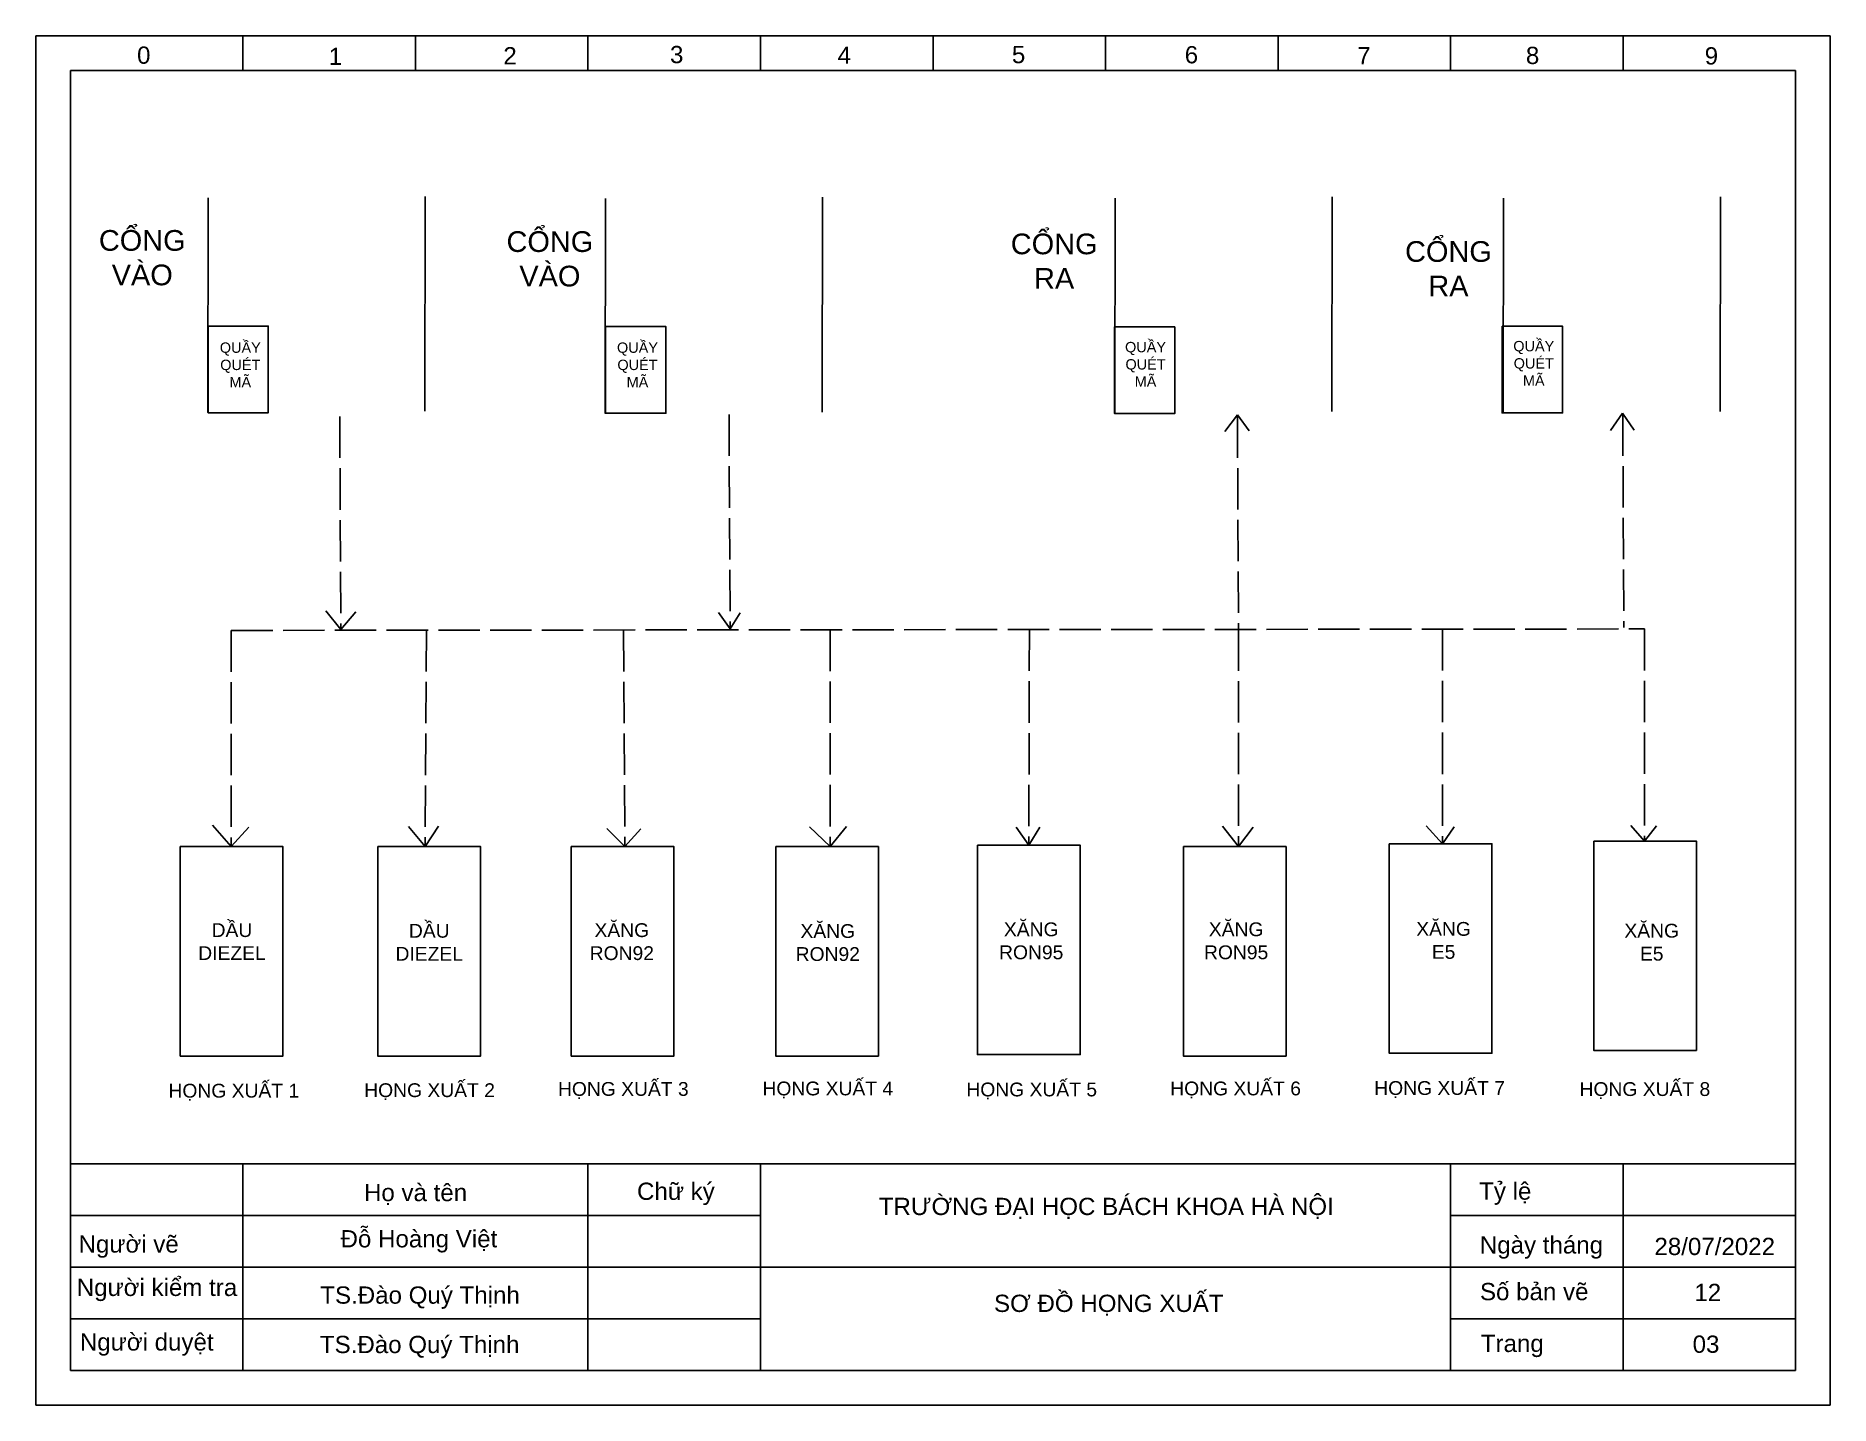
# Model space of a CAD drawing. Header units: inches. Extents: x 1923212 to 1925881, y 1073103 to 1074593.
# Drawn here: x 1923226 to 1923746, y 1073121 to 1073518 of the extents above; entities that cross this region are included whole.
import ezdxf

# ---------------------------------------------------------------- set-up
doc = ezdxf.new("R2010")
doc.units = ezdxf.units.IN
doc.header["$MEASUREMENT"] = 0
doc.linetypes.add('ACAD_ISO02W100', pattern=[15, 12, -3])
for name, color, linetype, lineweight in [('Net chu', 240, 'Continuous', 25), ('Net gach', 7, 'ACAD_ISO02W100', 25), ('Net vien', 5, 'Continuous', 25)]:
    doc.layers.add(name, color=color, linetype=linetype, lineweight=lineweight)
doc.layers.add('WIRES', color=7, linetype='Continuous')
doc.styles.get("Standard").update_dxf_attribs({"font": 'arial.ttf'})

msp = doc.modelspace()

# ---------------------------------------------------------------- texts
at = {"layer": 'Net chu', "char_height": 5, "attachment_point": 1}
for s, width, insert in [('0', 5.5431, (1923255.37, 1073515.15)), ('1', 5.5431, (1923310.91, 1073514.78)), ('2', 5.5431, (1923361.52, 1073514.97)), ('3', 5.5431, (1923409.83, 1073515.32)), ('4', 5.5431, (1923458.4, 1073515.13)), ('5', 5.5431, (1923508.91, 1073515.32)), ('6', 5.5431, (1923559, 1073515.27)), ('7', 5.5431, (1923609.01, 1073515.02)), ('8', 5.5431, (1923657.88, 1073515.07)), ('9', 5.5431, (1923709.7, 1073514.94)), ('\\pxqc;Họ và tên', 58.6836, (1923306.74, 1073185.38)), ('\\pxqc;Chữ ký', 33.3231, (1923394.87, 1073185.75)), ('\\pxqc;TRƯỜNG ĐẠI HỌC BÁCH KHOA HÀ NỘI', 142.8898, (1923464.82, 1073181.35)), ('\\pxql;Tỷ lệ', 33.3231, (1923644.34, 1073185.8)), ('\\pxql;Người vẽ', 41.5076, (1923238.41, 1073170.46)), ('\\pxqc;Đỗ Hoàng Việt', 92.8933, (1923290.61, 1073171.98)), ('\\pxql;Ngày tháng', 36.6969, (1923644.53, 1073170.19)), ('28/07/2022', 6.1952, (1923695.13, 1073169.75)), ('Người kiểm tra', 49.6065, (1923237.89, 1073157.88)), ('\\pxqc;TS.Đào Quý Thịnh', 58.5505, (1923308.11, 1073155.65)), ('\\pxql;Số bản vẽ', 33.3231, (1923644.57, 1073156.66)), ('12', 6.1952, (1923706.7, 1073156.41)), ('\\pxqc;SƠ ĐỒ HỌNG XUẤT ', 146.174, (1923463.91, 1073153.25)), ('\\pxql;Người duyệt', 41.5076, (1923238.79, 1073142.06)), ('\\pxqc;TS.Đào Quý Thịnh', 58.5505, (1923308, 1073141.32)), ('\\pxql;Trang', 33.3231, (1923644.81, 1073141.64)), ('03', 6.1952, (1923706.2, 1073141.41))]:
    msp.add_mtext_dynamic_manual_height_columns(s, width=width, gutter_width=25, heights=[0], dxfattribs=dict(at, insert=insert))
at = {"layer": 'WIRES', "color": 150, "attachment_point": 1}
for s, width, insert, char_height in [('\\pxqc;CỔNG VÀO', 28.7664, (1923242.49, 1073461.93), 6), ('\\pxqc;CỔNG VÀO', 28.7664, (1923360.63, 1073461.59), 6), ('\\pxqc;CỔNG RA', 28.7664, (1923506.78, 1073460.92), 6), ('\\pxqc;CỔNG RA', 28.7664, (1923621.05, 1073458.72), 6), ('\\pxqc;QUẦY QUÉT MÃ', 12.6233, (1923278.98, 1073429.34), 3), ('\\pxqc;QUẦY QUÉT MÃ', 12.6233, (1923394.09, 1073429.34), 3), ('\\pxqc;QUẦY QUÉT MÃ', 12.6233, (1923541.33, 1073429.5), 3), ('\\pxqc;QUẦY QUÉT MÃ', 12.6233, (1923653.85, 1073429.78), 3), ('\\pxqc;DẦU\\PDIEZEL', 12.6233, (1923276.56, 1073260.96), 4), ('\\pxqc;DẦU\\PDIEZEL', 12.6233, (1923333.74, 1073260.76), 4), ('\\pxqc;XĂNG\\PRON92', 23.2824, (1923384.22, 1073260.95), 4), ('\\pxqc;XĂNG\\PRON92', 23.2824, (1923443.91, 1073260.69), 4), ('\\pxqc;XĂNG\\PRON95', 23.2824, (1923502.87, 1073261.19), 4), ('\\pxqc;XĂNG\\PRON95', 23.2824, (1923562.26, 1073261.2), 4), ('\\pxqc;XĂNG\\PE5', 23.2824, (1923622.38, 1073261.31), 4), ('\\pxqc;XĂNG\\PE5', 23.2824, (1923682.7, 1073260.79), 4), ('\\pxqc;HỌNG XUẤT 1', 40.6054, (1923263.11, 1073214.4), 4), ('\\pxqc;HỌNG XUẤT 2', 40.6054, (1923319.84, 1073214.55), 4), ('\\pxqc;HỌNG XUẤT 3', 40.6054, (1923375.99, 1073214.91), 4), ('\\pxqc;HỌNG XUẤT 4', 40.6054, (1923435.26, 1073215.05), 4), ('\\pxqc;HỌNG XUẤT 5', 40.6054, (1923494.35, 1073214.76), 4), ('\\pxqc;HỌNG XUẤT 6', 40.6054, (1923553.44, 1073215.05), 4), ('\\pxqc;HỌNG XUẤT 7', 40.6054, (1923612.56, 1073215.18), 4), ('\\pxqc;HỌNG XUẤT 8', 40.6054, (1923672.06, 1073214.87), 4)]:
    msp.add_mtext_dynamic_manual_height_columns(s, width=width, gutter_width=25, heights=[0], dxfattribs=dict(at, insert=insert, char_height=char_height))

# ---------------------------------------------------------------- linework, layer by layer
at = {"layer": 'Net gach'}
for p, q in [((1923314.11, 1073407.86), (1923314.42, 1073346.1)), ((1923426.93, 1073408.43), (1923427.24, 1073346.67)), ((1923574.28, 1073407.92), (1923574.59, 1073346.16)), ((1923685.95, 1073408.5), (1923686.26, 1073346.74)), ((1923282.69, 1073345.86), (1923692.21, 1073346.28)), ((1923282.69, 1073345.86), (1923282.69, 1073283.19)), ((1923339.24, 1073345.92), (1923338.82, 1073283.19)), ((1923396.36, 1073345.98), (1923396.78, 1073283.19)), ((1923456.23, 1073346.04), (1923456.23, 1073283.19)), ((1923513.99, 1073346.1), (1923513.82, 1073283.59)), ((1923574.58, 1073346.16), (1923574.58, 1073283.19)), ((1923633.67, 1073346.22), (1923633.67, 1073283.99)), ((1923692.21, 1073346.28), (1923692.21, 1073284.79))]:
    msp.add_line(p, q, dxfattribs=at)
at = {"layer": 'Net vien'}
for p, q in [((1923286.05, 1073508.24), (1923286.05, 1073518.24)), ((1923336.05, 1073508.24), (1923336.05, 1073518.24)), ((1923386.05, 1073508.24), (1923386.05, 1073518.24)), ((1923436.05, 1073508.24), (1923436.05, 1073518.24)), ((1923486.05, 1073508.24), (1923486.05, 1073518.24)), ((1923536.05, 1073508.24), (1923536.05, 1073518.24)), ((1923586.05, 1073508.24), (1923586.05, 1073518.24)), ((1923636.05, 1073508.24), (1923636.05, 1073518.24)), ((1923636.05, 1073508.24), (1923636.05, 1073518.24)), ((1923636.05, 1073508.24), (1923636.05, 1073518.24)), ((1923636.05, 1073508.24), (1923636.05, 1073518.24)), ((1923636.05, 1073508.24), (1923636.05, 1073518.24)), ((1923636.05, 1073508.24), (1923636.05, 1073518.24)), ((1923636.05, 1073508.24), (1923636.05, 1073518.24)), ((1923636.05, 1073508.24), (1923636.05, 1073518.24)), ((1923686.05, 1073508.24), (1923686.05, 1073518.24)), ((1923236.05, 1073131.24), (1923236.05, 1073508.24)), ((1923236.05, 1073508.24), (1923736.05, 1073508.24)), ((1923736.05, 1073508.24), (1923736.05, 1073131.24)), ((1923736.05, 1073191.24), (1923236.05, 1073191.24)), ((1923286.05, 1073131.24), (1923286.05, 1073191.24)), ((1923386.05, 1073131.24), (1923386.05, 1073191.24)), ((1923436.05, 1073131.24), (1923436.05, 1073191.24)), ((1923636.05, 1073131.24), (1923636.05, 1073191.24)), ((1923686.05, 1073131.24), (1923686.05, 1073191.24)), ((1923436.05, 1073176.24), (1923236.05, 1073176.24)), ((1923736.05, 1073176.24), (1923636.05, 1073176.24)), ((1923736.05, 1073161.24), (1923236.05, 1073161.24)), ((1923436.05, 1073146.24), (1923236.05, 1073146.24)), ((1923736.05, 1073146.24), (1923636.05, 1073146.24)), ((1923736.05, 1073131.24), (1923236.05, 1073131.24)), ((1923736.05, 1073131.24), (1923236.05, 1073131.24))]:
    msp.add_line(p, q, dxfattribs=at)
msp.add_lwpolyline([(1923226.05, 1073121.24), (1923226.05, 1073518.24), (1923746.05, 1073518.24), (1923746.05, 1073121.24), (1923226.05, 1073121.24)], close=True, dxfattribs=at)
at = {"layer": 'WIRES'}
for p, q in [((1923275.99, 1073471.29), (1923275.88, 1073409)), ((1923275.99, 1073471.29), (1923275.88, 1073409)), ((1923338.88, 1073471.67), (1923338.77, 1073409.38)), ((1923391.1, 1073471.05), (1923391, 1073408.77)), ((1923391.1, 1073471.05), (1923391, 1073408.77)), ((1923453.99, 1073471.44), (1923453.89, 1073409.15)), ((1923538.86, 1073471.21), (1923538.75, 1073408.92)), ((1923538.86, 1073471.21), (1923538.75, 1073408.92)), ((1923601.75, 1073471.59), (1923601.64, 1073409.3)), ((1923651.37, 1073471.21), (1923651.26, 1073408.92)), ((1923651.37, 1073471.21), (1923651.26, 1073408.92)), ((1923714.26, 1073471.59), (1923714.15, 1073409.3)), ((1923570.64, 1073403.5), (1923574.3, 1073408.4)), ((1923574.3, 1073408.4), (1923577.65, 1073403.7)), ((1923682.35, 1073403.83), (1923685.88, 1073408.87)), ((1923685.88, 1073408.87), (1923689.28, 1073403.91)), ((1923310.07, 1073351.56), (1923314.42, 1073346.1)), ((1923314.42, 1073346.1), (1923318.8, 1073351.27)), ((1923423.92, 1073351.05), (1923427.25, 1073346.29)), ((1923427.25, 1073346.29), (1923430.2, 1073350.93)), ((1923277.24, 1073289.37), (1923282.69, 1073283.19)), ((1923282.69, 1073283.19), (1923287.76, 1073288.83)), ((1923334.07, 1073289.03), (1923338.82, 1073283.19)), ((1923338.82, 1073283.19), (1923342.76, 1073289.1)), ((1923391.47, 1073288.41), (1923396.78, 1073283.19)), ((1923396.78, 1073283.19), (1923401.4, 1073288.34)), ((1923450.26, 1073288.89), (1923456.23, 1073283.19)), ((1923456.23, 1073283.19), (1923460.93, 1073288.96)), ((1923510.12, 1073288.79), (1923513.82, 1073283.59)), ((1923513.82, 1073283.59), (1923517.02, 1073288.84)), ((1923569.95, 1073289.07), (1923574.58, 1073283.19)), ((1923574.58, 1073283.19), (1923578.85, 1073288.83)), ((1923628.98, 1073289.18), (1923633.67, 1073283.99)), ((1923633.67, 1073283.99), (1923637.11, 1073288.89)), ((1923688.33, 1073289.3), (1923692.21, 1073284.79)), ((1923692.21, 1073284.79), (1923695.74, 1073289.21))]:
    msp.add_line(p, q, dxfattribs=at)
for points in [[(1923275.93, 1073434.11), (1923293.41, 1073434.11), (1923293.41, 1073408.98), (1923275.93, 1073408.98)], [(1923275.93, 1073434.11), (1923293.41, 1073434.11), (1923293.41, 1073408.98), (1923275.93, 1073408.98)], [(1923391.13, 1073433.93), (1923408.62, 1073433.93), (1923408.62, 1073408.8), (1923391.13, 1073408.8)], [(1923538.65, 1073433.87), (1923556.13, 1073433.87), (1923556.13, 1073408.73), (1923538.65, 1073408.73)], [(1923651, 1073434.05), (1923668.49, 1073434.05), (1923668.49, 1073408.91), (1923651, 1073408.91)], [(1923267.87, 1073283.19), (1923297.64, 1073283.19), (1923297.64, 1073222.46), (1923267.87, 1073222.46)], [(1923267.87, 1073283.19), (1923297.64, 1073283.19), (1923297.64, 1073222.46), (1923267.87, 1073222.46)], [(1923325.13, 1073283.19), (1923354.91, 1073283.19), (1923354.91, 1073222.46), (1923325.13, 1073222.46)], [(1923381.2, 1073283.19), (1923410.97, 1073283.19), (1923410.97, 1073222.46), (1923381.2, 1073222.46)], [(1923440.47, 1073283.19), (1923470.24, 1073283.19), (1923470.24, 1073222.46), (1923440.47, 1073222.46)], [(1923498.93, 1073283.59), (1923528.71, 1073283.59), (1923528.71, 1073222.86), (1923498.93, 1073222.86)], [(1923558.6, 1073283.19), (1923588.38, 1073283.19), (1923588.38, 1073222.46), (1923558.6, 1073222.46)], [(1923618.27, 1073283.99), (1923648.04, 1073283.99), (1923648.04, 1073223.26), (1923618.27, 1073223.26)], [(1923677.54, 1073284.79), (1923707.31, 1073284.79), (1923707.31, 1073224.06), (1923677.54, 1073224.06)]]:
    msp.add_lwpolyline(points, close=True, dxfattribs=at)

msp.set_redraw_order([(e.dxf.handle, doc.entitydb.next_handle()) for e in msp.query("TEXT MTEXT ATTDEF DIMENSION ARC_DIMENSION")])  # texts and dimensions are drawn at this point

doc.saveas('drawing.dxf')
